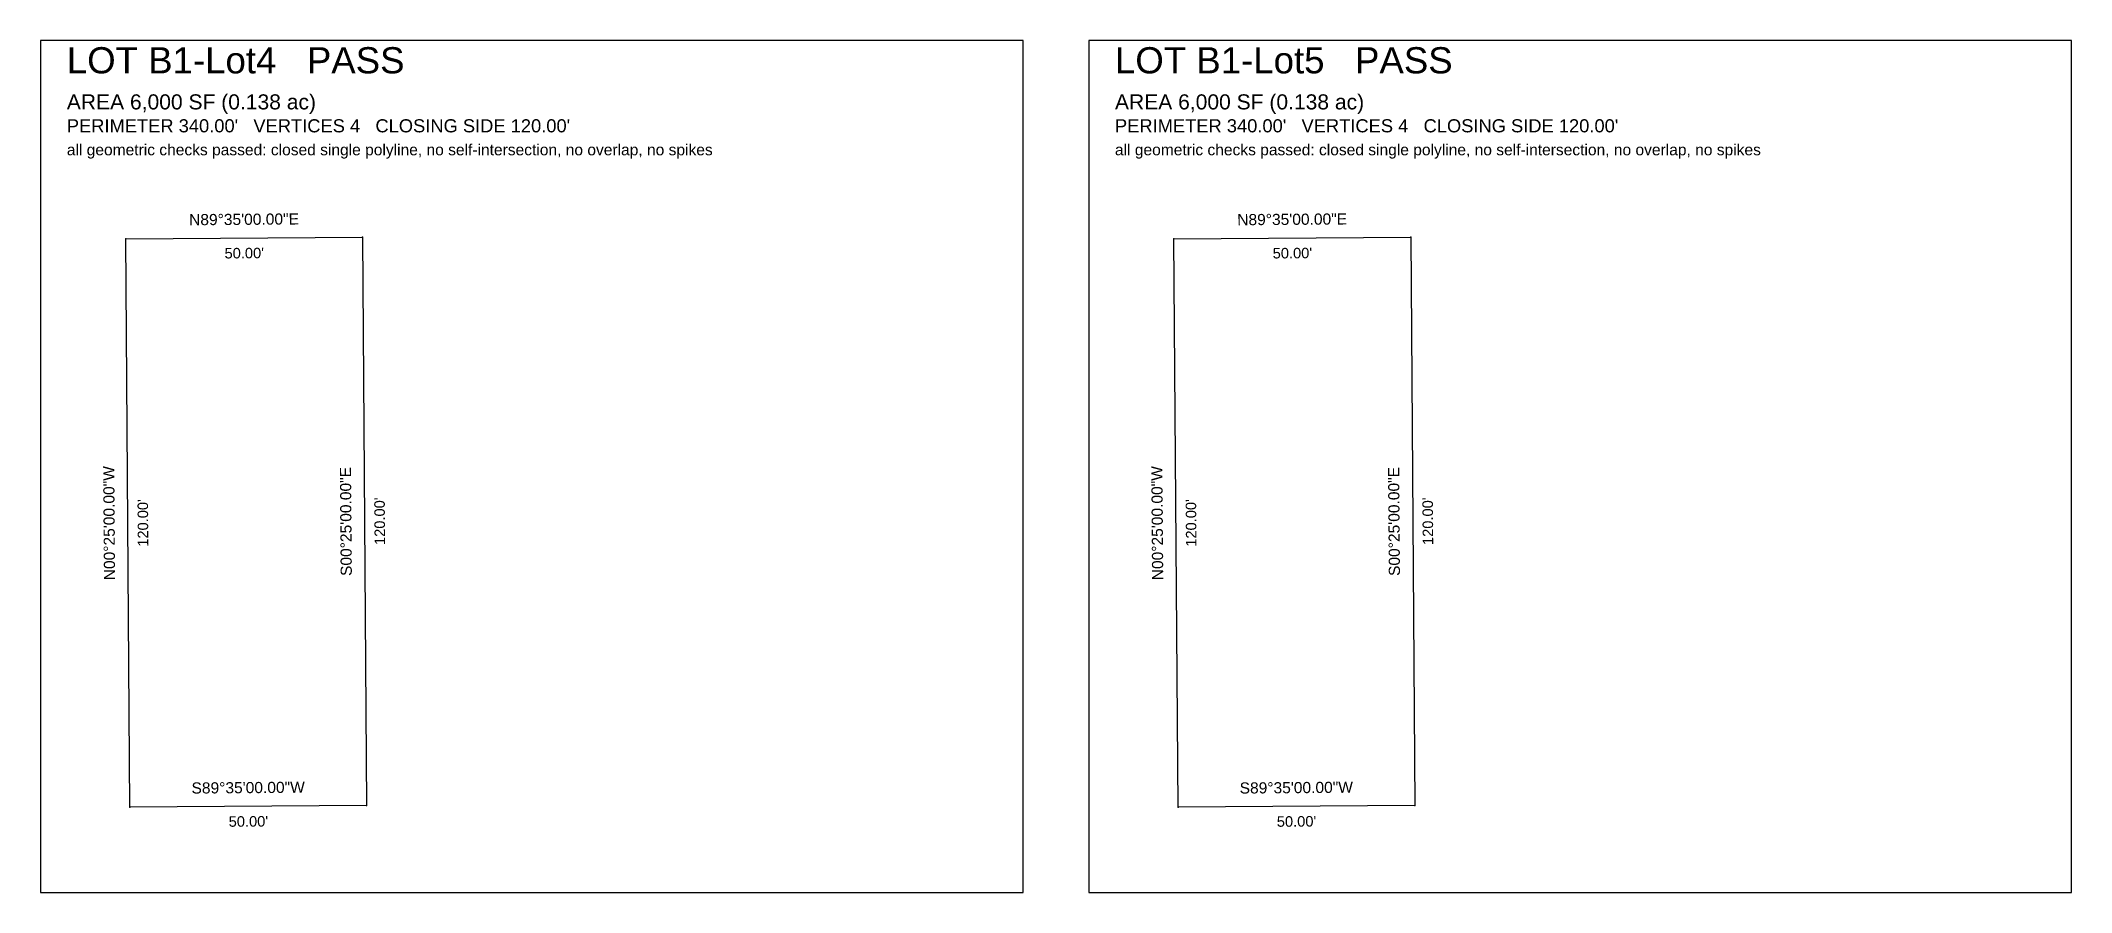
# Model space of a CAD drawing. Extents: x 0 to 1580, y -840 to 260.
# Drawn here: x 960 to 1580, y 0 to 260 of the extents above; entities that cross this region are included whole.
import ezdxf
from ezdxf.enums import TextEntityAlignment as Align

# ---------------------------------------------------------------- set-up
doc = ezdxf.new("R2010")
doc.units = 0
doc.linetypes.add('ROT_0.42', pattern=[0])
doc.linetypes.add('ROT_90.42', pattern=[0])
for name, color, linetype in [('LOT_POLYLINE', 4, 'CONTINUOUS'), ('SHEET_FRAME', 8, 'CONTINUOUS'), ('SHEET_LABELS', 7, 'CONTINUOUS')]:
    doc.layers.add(name, color=color, linetype=linetype)
doc.styles.get("Standard").update_dxf_attribs({"font": 'Arial'})

msp = doc.modelspace()

# ---------------------------------------------------------------- texts
at = {"layer": 'SHEET_LABELS'}
for s, height, p in [('LOT B1-Lot4   PASS', 8, (968, 250)), ('LOT B1-Lot5   PASS', 8, (1288, 250)), ('AREA 6,000 SF (0.138 ac)', 4.6, (968, 239)), ('AREA 6,000 SF (0.138 ac)', 4.6, (1288, 239)), ("PERIMETER 340.00'   VERTICES 4   CLOSING SIDE 120.00'", 4, (968, 232)), ("PERIMETER 340.00'   VERTICES 4   CLOSING SIDE 120.00'", 4, (1288, 232)), ('all geometric checks passed: closed single polyline, no self-intersection, no overlap, no spikes', 3.4, (968, 225)), ('all geometric checks passed: closed single polyline, no self-intersection, no overlap, no spikes', 3.4, (1288, 225))]:
    msp.add_text(s, height=height, dxfattribs=at).set_placement(p)
at = {"layer": 'SHEET_LABELS', "linetype": 'ROT_0.42'}
for s, p in [('N89%%d35\'00.00"E', (1022.1187, 202.7371)), ('N89%%d35\'00.00"E', (1342.1187, 202.7371)), ('S89%%d35\'00.00"W', (1023.3802, 29.2627)), ('S89%%d35\'00.00"W', (1343.3802, 29.2627))]:
    msp.add_text(s, height=3.4, rotation=0.42, dxfattribs=at).set_placement(p, align=Align.BOTTOM_CENTER)
for p in [(1022.1623, 196.7373), (1342.1623, 196.7373), (1023.4239, 23.2629), (1343.4239, 23.2629)]:
    msp.add_text("50.00'", height=3.2, rotation=0.42, dxfattribs=at).set_placement(p, align=Align.TOP_CENTER)
at = {"layer": 'SHEET_LABELS', "linetype": 'ROT_90.42'}
for s, p in [('N00%%d25\'00.00"W', (983.6309, 112.7154)), ('S00%%d25\'00.00"E', (1055.9118, 113.241)), ('N00%%d25\'00.00"W', (1303.6309, 112.7154)), ('S00%%d25\'00.00"E', (1375.9118, 113.241))]:
    msp.add_text(s, height=3.4, rotation=90.42, dxfattribs=at).set_placement(p, align=Align.BOTTOM_CENTER)
for p in [(989.6307, 112.759), (1061.9117, 113.2846), (1309.6307, 112.759), (1381.9117, 113.2846)]:
    msp.add_text("120.00'", height=3.2, rotation=90.42, dxfattribs=at).set_placement(p, align=Align.TOP_CENTER)

# ---------------------------------------------------------------- linework, layer by layer
at = {"layer": 'LOT_POLYLINE'}
for points in [[(986, 199.4743), (1058.281, 200), (1059.5425, 26.5257), (987.2616, 26)], [(1306, 199.4743), (1378.281, 200), (1379.5425, 26.5257), (1307.2616, 26)]]:
    msp.add_lwpolyline(points, close=True, dxfattribs=at)
at = {"layer": 'SHEET_FRAME'}
for p, q in [((1260, 260), (960, 260)), ((960, 260), (960, 0)), ((1260, 0), (1260, 260)), ((1580, 260), (1280, 260)), ((1280, 260), (1280, 0)), ((1580, 0), (1580, 260)), ((960, 0), (1260, 0)), ((1280, 0), (1580, 0))]:
    msp.add_line(p, q, dxfattribs=at)
at = {"layer": 'SHEET_LABELS'}
for p in [(986, 199.4743), (1058.281, 200), (1306, 199.4743), (1378.281, 200), (987.2616, 26), (1059.5425, 26.5257), (1307.2616, 26), (1379.5425, 26.5257)]:
    msp.add_point(p, dxfattribs=at)

msp.set_redraw_order([(e.dxf.handle, doc.entitydb.next_handle()) for e in msp.query("TEXT MTEXT ATTDEF DIMENSION ARC_DIMENSION")])  # texts and dimensions are drawn at this point

doc.saveas('drawing.dxf')
